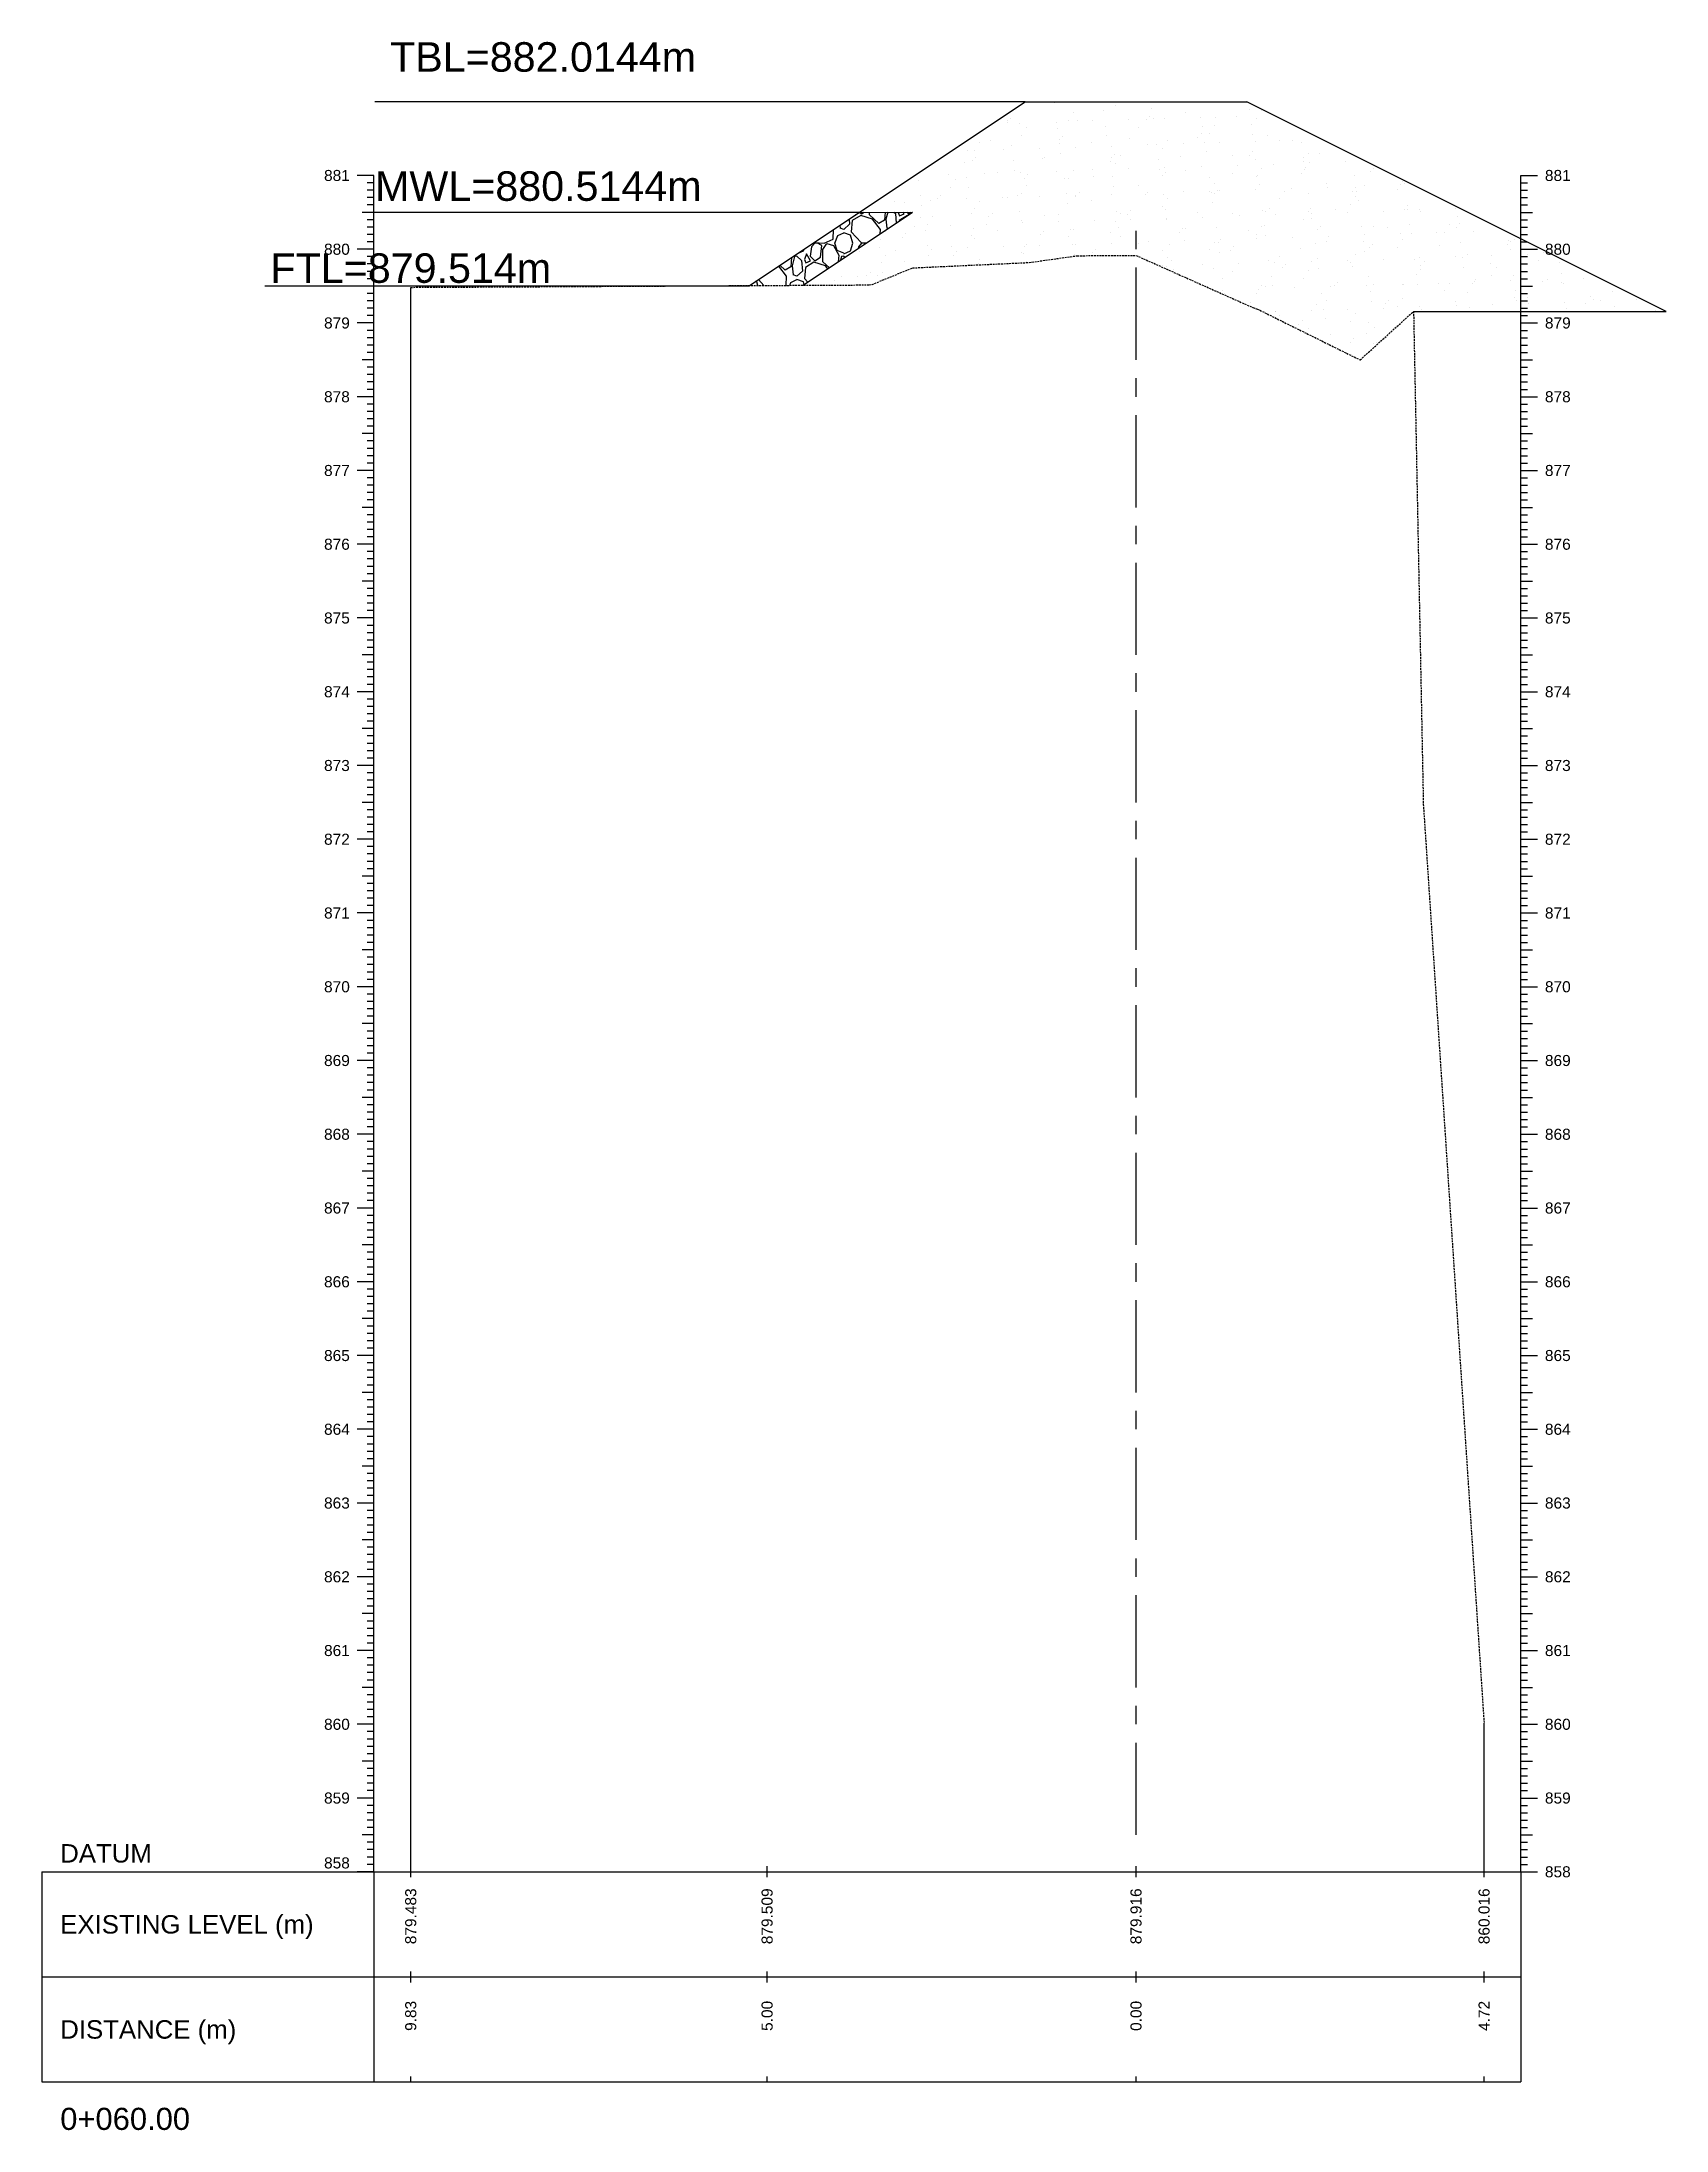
# Model space of a CAD drawing. Header units: millimetres. Extents: x 2640 to 12113, y 6003 to 13668.
# Drawn here: x 2911.6 to 3131.8, y 12758.7 to 13041.8 of the extents above; entities that cross this region are included whole.
import ezdxf
from ezdxf.enums import TextEntityAlignment as Align

# ---------------------------------------------------------------- set-up
doc = ezdxf.new("R2010")
doc.units = ezdxf.units.MM
doc.linetypes.add('CENTER', pattern=[2, 1.25, -0.25, 0.25, -0.25])
doc.linetypes.add('HIDDEN', pattern=[0.375, 0.25, -0.125])
for name, color, linetype in [('CL', 6, 'CENTER'), ('CS_Drawing', 7, 'Continuous'), ('GL', 3, 'HIDDEN')]:
    doc.layers.add(name, color=color, linetype=linetype)
doc.styles.get("Standard").update_dxf_attribs({"font": 'arial.ttf'})

msp = doc.modelspace()

# ---------------------------------------------------------------- texts
at = {"color": 1, "insert": (3000.269, 13041.775), "char_height": 4, "attachment_point": 3}
msp.add_mtext_dynamic_manual_height_columns('TBL=882.0144m', width=39.40702, gutter_width=20, heights=[0], dxfattribs=at)
at = {"color": 4, "insert": (3001.021, 13024.267), "char_height": 4, "attachment_point": 3}
msp.add_mtext_dynamic_manual_height_columns('MWL=880.5144m', width=39.40702, gutter_width=20, heights=[0], dxfattribs=at)
at = {"color": 6, "insert": (2980.631, 13013.147), "char_height": 4, "attachment_point": 3}
msp.add_mtext_dynamic_manual_height_columns('FTL=879.514m', width=39.40702, gutter_width=20, heights=[0], dxfattribs=at)
at = {"layer": 'CS_Drawing'}
for s, p in [('881', (2953.347, 13023.706)), ('880', (2953.347, 13013.706)), ('879', (2953.347, 13003.706)), ('878', (2953.347, 12993.706)), ('877', (2953.347, 12983.706)), ('876', (2953.347, 12973.706)), ('875', (2953.347, 12963.706)), ('874', (2953.347, 12953.706)), ('873', (2953.347, 12943.706)), ('872', (2953.347, 12933.706)), ('871', (2953.347, 12923.706)), ('870', (2953.347, 12913.706)), ('869', (2953.347, 12903.706)), ('868', (2953.347, 12893.706)), ('867', (2953.347, 12883.706)), ('866', (2953.347, 12873.706)), ('865', (2953.347, 12863.706)), ('864', (2953.347, 12853.706)), ('863', (2953.347, 12843.706)), ('862', (2953.347, 12833.706)), ('861', (2953.347, 12823.706)), ('860', (2953.347, 12813.706)), ('859', (2953.347, 12803.706))]:
    msp.add_text(s, height=1.5, dxfattribs=at).set_placement(p, align=Align.MIDDLE_RIGHT)
for s, height, p in [('881', 1.5, (3115.319, 13023.706)), ('880', 1.5, (3115.319, 13013.706)), ('879', 1.5, (3115.319, 13003.706)), ('878', 1.5, (3115.319, 12993.706)), ('877', 1.5, (3115.319, 12983.706)), ('876', 1.5, (3115.319, 12973.706)), ('875', 1.5, (3115.319, 12963.706)), ('874', 1.5, (3115.319, 12953.706)), ('873', 1.5, (3115.319, 12943.706)), ('872', 1.5, (3115.319, 12933.706)), ('871', 1.5, (3115.319, 12923.706)), ('870', 1.5, (3115.319, 12913.706)), ('869', 1.5, (3115.319, 12903.706)), ('868', 1.5, (3115.319, 12893.706)), ('867', 1.5, (3115.319, 12883.706)), ('866', 1.5, (3115.319, 12873.706)), ('865', 1.5, (3115.319, 12863.706)), ('864', 1.5, (3115.319, 12853.706)), ('863', 1.5, (3115.319, 12843.706)), ('862', 1.5, (3115.319, 12833.706)), ('861', 1.5, (3115.319, 12823.706)), ('860', 1.5, (3115.319, 12813.706)), ('859', 1.5, (3115.319, 12803.706)), ('DATUM', 2.5, (2914.097, 12796.206)), ('858', 1.5, (3115.319, 12793.706)), ('858', 1.5, (3115.319, 12793.706)), ('EXISTING LEVEL (m)', 2.5, (2914.097, 12786.581)), ('DISTANCE (m)', 2.5, (2914.097, 12772.331)), ('0+060.00', 3, (2914.097, 12760.206))]:
    msp.add_text(s, height=height, dxfattribs=at).set_placement(p, align=Align.MIDDLE_LEFT)
msp.add_text('858', height=1.5, dxfattribs=at).set_placement((2953.347, 12794.156), align=Align.RIGHT)
for s, p in [('879.483', (2961.597, 12791.456)), ('879.509', (3009.897, 12791.456)), ('879.916', (3059.897, 12791.456)), ('860.016', (3107.069, 12791.456)), ('9.83', (2961.597, 12776.206)), ('5.00', (3009.897, 12776.206)), ('0.00', (3059.897, 12776.206)), ('4.72', (3107.069, 12776.206))]:
    msp.add_text(s, height=1.5, rotation=90, dxfattribs=at).set_placement(p, align=Align.MIDDLE_RIGHT)

# ---------------------------------------------------------------- linework, layer by layer
at = {"color": 1}
msp.add_line((3044.897, 13033.706), (2956.731, 13033.706), dxfattribs=at)
for p, q in [((3007.508, 13008.78), (3044.897, 13033.706)), ((3044.897, 13033.706), (3074.897, 13033.706)), ((3044.897, 13033.706), (3044.897, 13033.706)), ((3131.757, 13005.276), (3074.897, 13033.706)), ((3014.777, 13008.819), (3029.628, 13018.719)), ((3022.397, 13018.706), (3029.628, 13018.719))]:
    msp.add_line(p, q)
at = {"linetype": 'Continuous'}
for p, q in [((3044.968, 13033.625), (3044.968, 13033.625)), ((3048.795, 13033.564), (3048.795, 13033.564)), ((3051.425, 13032.255), (3051.425, 13032.255)), ((3055.517, 13032.456), (3055.517, 13032.456)), ((3057.103, 13033.236), (3057.103, 13033.236)), ((3061.713, 13031.762), (3061.713, 13031.762)), ((3062.057, 13032.733), (3062.057, 13032.733)), ((3066.617, 13032.304), (3066.617, 13032.304)), ((3068.632, 13031.583), (3068.632, 13031.583)), ((3070.738, 13031.543), (3070.738, 13031.543)), ((3073.526, 13031.743), (3073.526, 13031.743)), ((3075.221, 13032.644), (3075.221, 13032.644)), ((3076.881, 13032.551), (3076.881, 13032.551)), ((3078.42, 13031.903), (3078.42, 13031.903)), ((3042.514, 13030.947), (3042.514, 13030.947)), ((3042.527, 13031.222), (3042.527, 13031.222)), ((3042.943, 13031.415), (3042.943, 13031.415)), ((3044.161, 13030.783), (3044.161, 13030.783)), ((3044.382, 13029.133), (3044.382, 13029.133)), ((3045.064, 13030.204), (3045.064, 13030.204)), ((3049.055, 13030.943), (3049.055, 13030.943)), ((3049.249, 13030.114), (3049.249, 13030.114)), ((3049.943, 13028.986), (3049.943, 13028.986)), ((3050.742, 13031.184), (3050.742, 13031.184)), ((3051.968, 13031.196), (3051.968, 13031.196)), ((3053.949, 13031.103), (3053.949, 13031.103)), ((3055.789, 13030.391), (3055.789, 13030.391)), ((3055.963, 13029.069), (3055.963, 13029.069)), ((3058.843, 13031.263), (3058.843, 13031.263)), ((3058.968, 13028.766), (3058.968, 13028.766)), ((3060.256, 13030.253), (3060.256, 13030.253)), ((3061.284, 13031.294), (3061.284, 13031.294)), ((3062.231, 13031.411), (3062.231, 13031.411)), ((3063.738, 13031.423), (3063.738, 13031.423)), ((3068.284, 13028.865), (3068.284, 13028.865)), ((3068.713, 13029.333), (3068.713, 13029.333)), ((3068.953, 13030.302), (3068.953, 13030.302)), ((3069.838, 13029.428), (3069.838, 13029.428)), ((3070.52, 13030.5), (3070.52, 13030.5)), ((3075.493, 13030.579), (3075.493, 13030.579)), ((3075.667, 13029.257), (3075.667, 13029.257)), ((3076.199, 13031.48), (3076.199, 13031.48)), ((3077.738, 13029.113), (3077.738, 13029.113)), ((3037.001, 13027.038), (3037.001, 13027.038)), ((3038.022, 13027.082), (3038.022, 13027.082)), ((3038.173, 13026.209), (3038.173, 13026.209)), ((3038.704, 13028.153), (3038.704, 13028.153)), ((3040.198, 13028.419), (3040.198, 13028.419)), ((3041.896, 13027.198), (3041.896, 13027.198)), ((3042.981, 13027.772), (3042.981, 13027.772)), ((3046.79, 13027.358), (3046.79, 13027.358)), ((3047.197, 13025.99), (3047.197, 13025.99)), ((3047.535, 13026.15), (3047.535, 13026.15)), ((3049.514, 13028.518), (3049.514, 13028.518)), ((3049.521, 13028.049), (3049.521, 13028.049)), ((3049.695, 13026.727), (3049.695, 13026.727)), ((3051.684, 13027.518), (3051.684, 13027.518)), ((3053.896, 13028.201), (3053.896, 13028.201)), ((3056.514, 13026.088), (3056.514, 13026.088)), ((3056.578, 13027.678), (3056.578, 13027.678)), ((3056.943, 13026.556), (3056.943, 13026.556)), ((3057.8, 13026.397), (3057.8, 13026.397)), ((3061.472, 13027.838), (3061.472, 13027.838)), ((3062.685, 13027.961), (3062.685, 13027.961)), ((3062.957, 13025.896), (3062.957, 13025.896)), ((3063.478, 13027.377), (3063.478, 13027.377)), ((3064.16, 13028.448), (3064.16, 13028.448)), ((3065.968, 13026.337), (3065.968, 13026.337)), ((3066.366, 13027.998), (3066.366, 13027.998)), ((3069.225, 13028.237), (3069.225, 13028.237)), ((3069.399, 13026.915), (3069.399, 13026.915)), ((3071.26, 13028.158), (3071.26, 13028.158)), ((3072.991, 13026.446), (3072.991, 13026.446)), ((3075.284, 13026.435), (3075.284, 13026.435)), ((3075.713, 13026.903), (3075.713, 13026.903)), ((3076.155, 13028.318), (3076.155, 13028.318)), ((3079.352, 13028.497), (3079.352, 13028.497)), ((3081.049, 13028.478), (3081.049, 13028.478)), ((3082.39, 13028.149), (3082.39, 13028.149)), ((3082.662, 13026.084), (3082.662, 13026.084)), ((3083.256, 13026.692), (3083.256, 13026.692)), ((3084.738, 13026.684), (3084.738, 13026.684)), ((3030.444, 13023.088), (3030.444, 13023.088)), ((3034.458, 13023.815), (3034.458, 13023.815)), ((3035.427, 13023.213), (3035.427, 13023.213)), ((3036.713, 13025.43), (3036.713, 13025.43)), ((3036.984, 13023.365), (3036.984, 13023.365)), ((3037.744, 13025.741), (3037.744, 13025.741)), ((3039.352, 13023.975), (3039.352, 13023.975)), ((3041.175, 13024.099), (3041.175, 13024.099)), ((3043.253, 13025.707), (3043.253, 13025.707)), ((3043.427, 13024.385), (3043.427, 13024.385)), ((3044.246, 13024.135), (3044.246, 13024.135)), ((3044.744, 13023.312), (3044.744, 13023.312)), ((3045.173, 13023.78), (3045.173, 13023.78)), ((3049.14, 13024.295), (3049.14, 13024.295)), ((3050.149, 13023.277), (3050.149, 13023.277)), ((3050.757, 13023.274), (3050.757, 13023.274)), ((3051.439, 13024.345), (3051.439, 13024.345)), ((3054.034, 13024.455), (3054.034, 13024.455)), ((3054.197, 13023.56), (3054.197, 13023.56)), ((3056.417, 13025.619), (3056.417, 13025.619)), ((3056.689, 13023.554), (3056.689, 13023.554)), ((3057.117, 13025.326), (3057.117, 13025.326)), ((3058.928, 13024.615), (3058.928, 13024.615)), ((3063.131, 13024.573), (3063.131, 13024.573)), ((3063.514, 13023.659), (3063.514, 13023.659)), ((3063.822, 13024.775), (3063.822, 13024.775)), ((3063.943, 13024.127), (3063.943, 13024.127)), ((3066.631, 13024.394), (3066.631, 13024.394)), ((3068.717, 13024.935), (3068.717, 13024.935)), ((3069.853, 13023.465), (3069.853, 13023.465)), ((3072.967, 13023.907), (3072.967, 13023.907)), ((3073.611, 13025.095), (3073.611, 13025.095)), ((3076.122, 13025.807), (3076.122, 13025.807)), ((3076.213, 13023.57), (3076.213, 13023.57)), ((3076.393, 13023.742), (3076.393, 13023.742)), ((3076.895, 13024.641), (3076.895, 13024.641)), ((3078.505, 13025.255), (3078.505, 13025.255)), ((3082.284, 13024.006), (3082.284, 13024.006)), ((3082.573, 13025.621), (3082.573, 13025.621)), ((3082.713, 13024.474), (3082.713, 13024.474)), ((3082.836, 13024.762), (3082.836, 13024.762)), ((3083.399, 13025.415), (3083.399, 13025.415)), ((3088.293, 13025.575), (3088.293, 13025.575)), ((3089.558, 13023.654), (3089.558, 13023.654)), ((3091.737, 13024.254), (3091.737, 13024.254)), ((3092.087, 13024.69), (3092.087, 13024.69)), ((3027.182, 13020.22), (3027.182, 13020.22)), ((3030.716, 13021.023), (3030.716, 13021.023)), ((3032.076, 13020.38), (3032.076, 13020.38)), ((3032.973, 13020.535), (3032.973, 13020.535)), ((3033.402, 13021.003), (3033.402, 13021.003)), ((3034.815, 13022.047), (3034.815, 13022.047)), ((3036.97, 13020.54), (3036.97, 13020.54)), ((3037.159, 13022.043), (3037.159, 13022.043)), ((3038.718, 13020.243), (3038.718, 13020.243)), ((3041.864, 13020.7), (3041.864, 13020.7)), ((3042.427, 13020.783), (3042.427, 13020.783)), ((3043.881, 13020.935), (3043.881, 13020.935)), ((3044.396, 13021.223), (3044.396, 13021.223)), ((3045.079, 13022.294), (3045.079, 13022.294)), ((3046.759, 13020.86), (3046.759, 13020.86)), ((3050.421, 13021.212), (3050.421, 13021.212)), ((3051.653, 13021.02), (3051.653, 13021.02)), ((3051.743, 13020.882), (3051.743, 13020.882)), ((3052.172, 13021.35), (3052.172, 13021.35)), ((3053.91, 13020.292), (3053.91, 13020.292)), ((3056.547, 13021.18), (3056.547, 13021.18)), ((3056.863, 13022.232), (3056.863, 13022.232)), ((3060.271, 13022.343), (3060.271, 13022.343)), ((3061.197, 13021.131), (3061.197, 13021.131)), ((3061.441, 13021.34), (3061.441, 13021.34)), ((3063.585, 13021.123), (3063.585, 13021.123)), ((3064.174, 13020.538), (3064.174, 13020.538)), ((3066.335, 13021.5), (3066.335, 13021.5)), ((3069.852, 13021.519), (3069.852, 13021.519)), ((3070.125, 13021.4), (3070.125, 13021.4)), ((3070.513, 13021.229), (3070.513, 13021.229)), ((3070.535, 13022.59), (3070.535, 13022.59)), ((3070.942, 13021.697), (3070.942, 13021.697)), ((3071.229, 13021.66), (3071.229, 13021.66)), ((3076.123, 13021.82), (3076.123, 13021.82)), ((3076.568, 13022.42), (3076.568, 13022.42)), ((3079.366, 13020.587), (3079.366, 13020.587)), ((3079.967, 13021.478), (3079.967, 13021.478)), ((3081.017, 13021.98), (3081.017, 13021.98)), ((3083.29, 13021.312), (3083.29, 13021.312)), ((3085.727, 13022.638), (3085.727, 13022.638)), ((3085.912, 13022.14), (3085.912, 13022.14)), ((3089.283, 13021.576), (3089.283, 13021.576)), ((3089.63, 13020.834), (3089.63, 13020.834)), ((3089.712, 13022.044), (3089.712, 13022.044)), ((3089.83, 13021.589), (3089.83, 13021.589)), ((3090.004, 13020.267), (3090.004, 13020.267)), ((3090.806, 13022.3), (3090.806, 13022.3)), ((3095.309, 13021.814), (3095.309, 13021.814)), ((3095.7, 13022.46), (3095.7, 13022.46)), ((3095.991, 13022.885), (3095.991, 13022.885)), ((3096.272, 13022.609), (3096.272, 13022.609)), ((3021, 13017.775), (3021.06, 13017.086)), ((3021.441, 13017.594), (3021.314, 13016.07)), ((3022.584, 13018.293), (3021.441, 13017.594)), ((3021.947, 13018.407), (3022.14, 13018.483)), ((3022.14, 13018.483), (3022.118, 13018.52)), ((3022.488, 13018.707), (3022.711, 13018.483)), ((3024.172, 13017.785), (3022.584, 13018.293)), ((3022.711, 13018.483), (3023.047, 13018.708)), ((3023.791, 13018.356), (3023.791, 13018.709)), ((3025.061, 13017.213), (3023.791, 13018.356)), ((3025.251, 13016.388), (3024.172, 13017.785)), ((3025.823, 13017.658), (3025.061, 13017.213)), ((3025.907, 13018.713), (3025.823, 13017.658)), ((3026.245, 13018.713), (3026.013, 13017.785)), ((3026.013, 13017.785), (3026.14, 13016.578)), ((3027.097, 13018.715), (3027.283, 13018.547)), ((3027.283, 13018.547), (3027.398, 13017.233)), ((3027.678, 13018.716), (3027.664, 13018.674)), ((3027.664, 13018.674), (3027.855, 13018.229)), ((3027.791, 13017.594), (3027.783, 13017.489)), ((3028.934, 13018.293), (3027.791, 13017.594)), ((3027.855, 13018.229), (3028.49, 13018.483)), ((3028.49, 13018.483), (3028.35, 13018.717)), ((3028.454, 13019.996), (3028.454, 13019.996)), ((3028.827, 13018.718), (3029.061, 13018.483)), ((3028.971, 13018.281), (3028.934, 13018.293)), ((3029.061, 13018.483), (3029.414, 13018.719)), ((3030.657, 13018.007), (3030.657, 13018.007)), ((3030.89, 13019.701), (3030.89, 13019.701)), ((3032.358, 13018.191), (3032.358, 13018.191)), ((3037.613, 13018.593), (3037.613, 13018.593)), ((3038.036, 13019.172), (3038.036, 13019.172)), ((3039.973, 13018.106), (3039.973, 13018.106)), ((3040.402, 13018.574), (3040.402, 13018.574)), ((3044.153, 13018.87), (3044.153, 13018.87)), ((3044.327, 13017.548), (3044.327, 13017.548)), ((3047.55, 13018.24), (3047.55, 13018.24)), ((3049.387, 13017.435), (3049.387, 13017.435)), ((3049.427, 13018.354), (3049.427, 13018.354)), ((3050.595, 13019.89), (3050.595, 13019.89)), ((3054.281, 13017.595), (3054.281, 13017.595)), ((3057.132, 13017.416), (3057.132, 13017.416)), ((3057.317, 13018.782), (3057.317, 13018.782)), ((3057.814, 13018.487), (3057.814, 13018.487)), ((3058.743, 13018.453), (3058.743, 13018.453)), ((3059.172, 13018.921), (3059.172, 13018.921)), ((3059.175, 13017.755), (3059.175, 13017.755)), ((3063.492, 13019.467), (3063.492, 13019.467)), ((3063.857, 13019.058), (3063.857, 13019.058)), ((3064.031, 13017.736), (3064.031, 13017.736)), ((3064.07, 13017.915), (3064.07, 13017.915)), ((3068.197, 13018.701), (3068.197, 13018.701)), ((3068.964, 13018.075), (3068.964, 13018.075)), ((3070.299, 13020.078), (3070.299, 13020.078)), ((3073.006, 13018.536), (3073.006, 13018.536)), ((3073.858, 13018.235), (3073.858, 13018.235)), ((3077.022, 13018.97), (3077.022, 13018.97)), ((3077.513, 13018.8), (3077.513, 13018.8)), ((3077.942, 13019.268), (3077.942, 13019.268)), ((3078.752, 13018.395), (3078.752, 13018.395)), ((3082.588, 13017.711), (3082.588, 13017.711)), ((3083.27, 13018.782), (3083.27, 13018.782)), ((3083.562, 13019.247), (3083.562, 13019.247)), ((3083.646, 13018.555), (3083.646, 13018.555)), ((3083.736, 13017.925), (3083.736, 13017.925)), ((3086.967, 13019.048), (3086.967, 13019.048)), ((3088.54, 13018.715), (3088.54, 13018.715)), ((3088.948, 13019.763), (3088.948, 13019.763)), ((3093.434, 13018.875), (3093.434, 13018.875)), ((3096.283, 13019.147), (3096.283, 13019.147)), ((3096.712, 13019.615), (3096.712, 13019.615)), ((3096.726, 13019.159), (3096.726, 13019.159)), ((3098.329, 13019.035), (3098.329, 13019.035)), ((3098.462, 13018.831), (3098.462, 13018.831)), ((3103.223, 13019.195), (3103.223, 13019.195)), ((3103.266, 13019.435), (3103.266, 13019.435)), ((3103.44, 13018.113), (3103.44, 13018.113)), ((3016.361, 13014.546), (3015.917, 13014.038)), ((3016.281, 13014.629), (3016.298, 13014.61)), ((3016.298, 13014.61), (3017.631, 13014.546)), ((3016.742, 13014.546), (3016.361, 13014.546)), ((3017.314, 13014.229), (3016.742, 13014.546)), ((3017.631, 13014.546), (3018.838, 13015.054)), ((3018.838, 13015.054), (3018.901, 13016.375)), ((3019.092, 13014.546), (3019.473, 13015.562)), ((3019.409, 13013.53), (3019.092, 13014.546)), ((3019.473, 13015.562), (3020.298, 13015.943)), ((3019.752, 13016.943), (3019.79, 13016.578)), ((3020.298, 13016.388), (3019.79, 13016.578)), ((3021.06, 13017.086), (3020.298, 13016.388)), ((3021.187, 13015.626), (3020.298, 13015.943)), ((3021.505, 13014.546), (3021.187, 13015.626)), ((3021.187, 13013.467), (3021.505, 13014.546)), ((3021.314, 13016.07), (3022.648, 13014.61)), ((3022.711, 13014.546), (3022.267, 13014.038)), ((3022.648, 13014.61), (3023.409, 13014.574)), ((3023.092, 13014.546), (3022.711, 13014.546)), ((3023.243, 13014.463), (3023.092, 13014.546)), ((3025.222, 13015.783), (3025.251, 13016.388)), ((3025.315, 13015.069), (3025.315, 13015.069)), ((3025.998, 13016.14), (3025.998, 13016.14)), ((3026.317, 13016.512), (3026.14, 13016.578)), ((3028.203, 13015.329), (3028.203, 13015.329)), ((3028.632, 13015.797), (3028.632, 13015.797)), ((3029.811, 13016.794), (3029.811, 13016.794)), ((3031.345, 13016.251), (3031.345, 13016.251)), ((3031.676, 13017.12), (3031.676, 13017.12)), ((3034.705, 13016.954), (3034.705, 13016.954)), ((3037.657, 13015.577), (3037.657, 13015.577)), ((3037.885, 13016.528), (3037.885, 13016.528)), ((3038.059, 13015.206), (3038.059, 13015.206)), ((3039.599, 13017.114), (3039.599, 13017.114)), ((3041.189, 13016.189), (3041.189, 13016.189)), ((3044.493, 13017.274), (3044.493, 13017.274)), ((3046.973, 13015.676), (3046.973, 13015.676)), ((3047.402, 13016.144), (3047.402, 13016.144)), ((3050.771, 13015.364), (3050.771, 13015.364)), ((3051.049, 13016.44), (3051.049, 13016.44)), ((3051.454, 13016.436), (3051.454, 13016.436)), ((3056.427, 13015.924), (3056.427, 13015.924)), ((3056.632, 13014.532), (3056.632, 13014.532)), ((3057.589, 13016.717), (3057.589, 13016.717)), ((3057.763, 13015.394), (3057.763, 13015.394)), ((3061.526, 13014.692), (3061.526, 13014.692)), ((3065.743, 13016.023), (3065.743, 13016.023)), ((3066.172, 13016.491), (3066.172, 13016.491)), ((3066.42, 13014.852), (3066.42, 13014.852)), ((3066.645, 13016.484), (3066.645, 13016.484)), ((3070.549, 13014.68), (3070.549, 13014.68)), ((3070.754, 13016.628), (3070.754, 13016.628)), ((3071.025, 13014.563), (3071.025, 13014.563)), ((3071.314, 13015.012), (3071.314, 13015.012)), ((3075.197, 13016.272), (3075.197, 13016.272)), ((3076.208, 13015.172), (3076.208, 13015.172)), ((3076.227, 13015.66), (3076.227, 13015.66)), ((3076.91, 13016.731), (3076.91, 13016.731)), ((3077.294, 13016.905), (3077.294, 13016.905)), ((3077.468, 13015.583), (3077.468, 13015.583)), ((3081.102, 13015.332), (3081.102, 13015.332)), ((3084.513, 13016.37), (3084.513, 13016.37)), ((3084.942, 13016.838), (3084.942, 13016.838)), ((3085.741, 13014.729), (3085.741, 13014.729)), ((3085.996, 13015.492), (3085.996, 13015.492)), ((3090.458, 13016.817), (3090.458, 13016.817)), ((3090.73, 13014.752), (3090.73, 13014.752)), ((3090.891, 13015.652), (3090.891, 13015.652)), ((3092.101, 13016.78), (3092.101, 13016.78)), ((3093.967, 13016.619), (3093.967, 13016.619)), ((3095.785, 13015.812), (3095.785, 13015.812)), ((3096.005, 13014.975), (3096.005, 13014.975)), ((3096.998, 13017.094), (3096.998, 13017.094)), ((3097.172, 13015.771), (3097.172, 13015.771)), ((3100.679, 13015.972), (3100.679, 13015.972)), ((3101.683, 13015.956), (3101.683, 13015.956)), ((3102.366, 13017.027), (3102.366, 13017.027)), ((3103.283, 13016.717), (3103.283, 13016.717)), ((3103.712, 13017.185), (3103.712, 13017.185)), ((3103.894, 13014.663), (3103.894, 13014.663)), ((3105.573, 13016.132), (3105.573, 13016.132)), ((3110.434, 13014.94), (3110.434, 13014.94)), ((3110.712, 13014.756), (3110.712, 13014.756)), ((3111.197, 13015.024), (3111.197, 13015.024)), ((3013.225, 13012.592), (3013.123, 13011.308)), ((3013.631, 13012.705), (3013.313, 13011.435)), ((3013.948, 13012.768), (3013.631, 13012.705)), ((3013.948, 13012.768), (3014.583, 13012.197)), ((3013.999, 13013.108), (3014.837, 13013.467)), ((3014.583, 13012.197), (3014.71, 13010.736)), ((3014.837, 13013.467), (3014.91, 13013.715)), ((3015.218, 13013.086), (3014.964, 13012.324)), ((3014.964, 13012.324), (3015.155, 13011.879)), ((3016.234, 13011.943), (3015.091, 13011.244)), ((3015.155, 13011.879), (3015.79, 13012.133)), ((3015.79, 13012.133), (3015.218, 13013.086)), ((3015.917, 13014.038), (3015.726, 13012.768)), ((3015.726, 13012.768), (3016.361, 13012.133)), ((3017.822, 13011.435), (3016.234, 13011.943)), ((3016.361, 13012.133), (3017.123, 13012.641)), ((3017.123, 13012.641), (3017.314, 13014.229)), ((3017.441, 13013.657), (3018.012, 13014.483)), ((3017.441, 13012.006), (3017.441, 13013.657)), ((3018.342, 13011.195), (3017.441, 13012.006)), ((3018.012, 13014.483), (3018.901, 13014.229)), ((3018.901, 13014.229), (3019.6, 13012.895)), ((3020.298, 13013.149), (3019.409, 13013.53)), ((3019.6, 13012.895), (3019.527, 13011.986)), ((3019.981, 13012.705), (3019.856, 13012.205)), ((3020.298, 13012.768), (3019.981, 13012.705)), ((3020.298, 13013.086), (3021.187, 13013.467)), ((3020.298, 13012.768), (3020.47, 13012.614)), ((3022.267, 13014.038), (3022.229, 13013.787)), ((3022.373, 13013.412), (3022.373, 13013.412)), ((3025.076, 13013.909), (3025.076, 13013.909)), ((3025.348, 13011.844), (3025.348, 13011.844)), ((3025.886, 13012.801), (3025.886, 13012.801)), ((3027.267, 13013.572), (3027.267, 13013.572)), ((3028.468, 13012.086), (3028.468, 13012.086)), ((3031.616, 13014.186), (3031.616, 13014.186)), ((3031.791, 13012.864), (3031.791, 13012.864)), ((3032.161, 13013.732), (3032.161, 13013.732)), ((3034.829, 13014.137), (3034.829, 13014.137)), ((3035.203, 13012.899), (3035.203, 13012.899)), ((3035.632, 13013.368), (3035.632, 13013.368)), ((3037.055, 13013.892), (3037.055, 13013.892)), ((3038.513, 13011.756), (3038.513, 13011.756)), ((3038.733, 13012.333), (3038.733, 13012.333)), ((3041.949, 13014.052), (3041.949, 13014.052)), ((3044.411, 13013.313), (3044.411, 13013.313)), ((3044.656, 13013.148), (3044.656, 13013.148)), ((3044.781, 13014.098), (3044.781, 13014.098)), ((3045.053, 13012.033), (3045.053, 13012.033)), ((3045.093, 13014.384), (3045.093, 13014.384)), ((3046.843, 13014.212), (3046.843, 13014.212)), ((3051.321, 13014.375), (3051.321, 13014.375)), ((3051.495, 13013.053), (3051.495, 13013.053)), ((3051.737, 13014.372), (3051.737, 13014.372)), ((3053.973, 13013.247), (3053.973, 13013.247)), ((3054.402, 13013.715), (3054.402, 13013.715)), ((3060.285, 13014.433), (3060.285, 13014.433)), ((3063.426, 13013.495), (3063.426, 13013.495)), ((3064.189, 13012.628), (3064.189, 13012.628)), ((3064.485, 13014.286), (3064.485, 13014.286)), ((3064.757, 13012.221), (3064.757, 13012.221)), ((3069.867, 13013.609), (3069.867, 13013.609)), ((3071.2, 13013.241), (3071.2, 13013.241)), ((3072.743, 13013.594), (3072.743, 13013.594)), ((3073.172, 13014.062), (3073.172, 13014.062)), ((3073.827, 13011.737), (3073.827, 13011.737)), ((3077.922, 13012.133), (3077.922, 13012.133)), ((3078.721, 13011.897), (3078.721, 13011.897)), ((3079.381, 13012.677), (3079.381, 13012.677)), ((3082.196, 13013.842), (3082.196, 13013.842)), ((3083.615, 13012.057), (3083.615, 13012.057)), ((3084.19, 13014.475), (3084.19, 13014.475)), ((3084.462, 13012.41), (3084.462, 13012.41)), ((3088.509, 13012.217), (3088.509, 13012.217)), ((3088.962, 13011.853), (3088.962, 13011.853)), ((3089.645, 13012.924), (3089.645, 13012.924)), ((3090.904, 13013.43), (3090.904, 13013.43)), ((3091.513, 13013.941), (3091.513, 13013.941)), ((3091.942, 13014.409), (3091.942, 13014.409)), ((3093.403, 13012.377), (3093.403, 13012.377)), ((3095.323, 13013.904), (3095.323, 13013.904)), ((3097.626, 13012.321), (3097.626, 13012.321)), ((3098.297, 13012.537), (3098.297, 13012.537)), ((3098.941, 13011.979), (3098.941, 13011.979)), ((3100.966, 13014.189), (3100.966, 13014.189)), ((3103.191, 13012.697), (3103.191, 13012.697)), ((3104.166, 13012.598), (3104.166, 13012.598)), ((3104.837, 13012.973), (3104.837, 13012.973)), ((3107.966, 13011.76), (3107.966, 13011.76)), ((3108.086, 13012.857), (3108.086, 13012.857)), ((3110.283, 13014.288), (3110.283, 13014.288)), ((3110.609, 13013.618), (3110.609, 13013.618)), ((3112.98, 13013.017), (3112.98, 13013.017)), ((3114.419, 13012.148), (3114.419, 13012.148)), ((3115.101, 13013.22), (3115.101, 13013.22)), ((3117.283, 13011.858), (3117.283, 13011.858)), ((3008.487, 13009.276), (3008.334, 13009.331)), ((3008.631, 13008.786), (3008.487, 13009.276)), ((3008.729, 13009.594), (3009.463, 13008.791)), ((3012.551, 13010.038), (3011.478, 13011.427)), ((3012.361, 13010.863), (3011.625, 13011.525)), ((3013.123, 13011.308), (3012.361, 13010.863)), ((3012.493, 13008.807), (3012.551, 13010.038)), ((3012.972, 13008.809), (3013.123, 13009.212)), ((3013.123, 13009.212), (3013.948, 13009.593)), ((3013.313, 13011.435), (3013.44, 13010.228)), ((3013.948, 13010.038), (3013.44, 13010.228)), ((3014.71, 13010.736), (3013.948, 13010.038)), ((3014.837, 13009.276), (3013.948, 13009.593)), ((3014.94, 13008.927), (3014.837, 13009.276)), ((3015.091, 13011.244), (3014.964, 13009.72)), ((3014.964, 13009.72), (3015.405, 13009.238)), ((3018.121, 13011.048), (3017.822, 13011.435)), ((3019.08, 13009.502), (3019.08, 13009.502)), ((3019.991, 13009.977), (3019.991, 13009.977)), ((3022.108, 13010.035), (3022.108, 13010.035)), ((3023.432, 13010.123), (3023.432, 13010.123)), ((3023.861, 13010.591), (3023.861, 13010.591)), ((3024.885, 13010.137), (3024.885, 13010.137)), ((3025.522, 13010.522), (3025.522, 13010.522)), ((3063.506, 13011.557), (3063.506, 13011.557)), ((3064.038, 13011.417), (3064.038, 13011.417)), ((3064.931, 13010.899), (3064.931, 13010.899)), ((3068.933, 13011.577), (3068.933, 13011.577)), ((3070.426, 13011.065), (3070.426, 13011.065)), ((3071.654, 13009.791), (3071.654, 13009.791)), ((3073.02, 13010.626), (3073.02, 13010.626)), ((3078.194, 13010.068), (3078.194, 13010.068)), ((3079.742, 13011.164), (3079.742, 13011.164)), ((3080.171, 13011.632), (3080.171, 13011.632)), ((3082.602, 13009.801), (3082.602, 13009.801)), ((3083.284, 13010.873), (3083.284, 13010.873)), ((3084.636, 13011.088), (3084.636, 13011.088)), ((3087.171, 13009.203), (3087.171, 13009.203)), ((3089.196, 13011.413), (3089.196, 13011.413)), ((3091.358, 13009.98), (3091.358, 13009.98)), ((3092.116, 13008.87), (3092.116, 13008.87)), ((3096.032, 13008.951), (3096.032, 13008.951)), ((3096.196, 13008.983), (3096.196, 13008.983)), ((3097.898, 13010.256), (3097.898, 13010.256)), ((3098.072, 13008.934), (3098.072, 13008.934)), ((3098.476, 13010.921), (3098.476, 13010.921)), ((3098.512, 13011.511), (3098.512, 13011.511)), ((3100.926, 13009.111), (3100.926, 13009.111)), ((3102.38, 13009.117), (3102.38, 13009.117)), ((3104.34, 13011.276), (3104.34, 13011.276)), ((3105.512, 13009.082), (3105.512, 13009.082)), ((3105.82, 13009.271), (3105.82, 13009.271)), ((3105.941, 13009.55), (3105.941, 13009.55)), ((3108.058, 13010.097), (3108.058, 13010.097)), ((3108.74, 13011.168), (3108.74, 13011.168)), ((3110.714, 13009.431), (3110.714, 13009.431)), ((3111.063, 13010.168), (3111.063, 13010.168)), ((3114.966, 13009.33), (3114.966, 13009.33)), ((3115.608, 13009.591), (3115.608, 13009.591)), ((3117.572, 13009.166), (3117.572, 13009.166)), ((3117.603, 13010.445), (3117.603, 13010.445)), ((3117.777, 13009.123), (3117.777, 13009.123)), ((3120.503, 13009.751), (3120.503, 13009.751)), ((3071.561, 13008.151), (3071.561, 13008.151)), ((3071.926, 13007.726), (3071.926, 13007.726)), ((3075.401, 13006.426), (3075.401, 13006.426)), ((3076.242, 13007.75), (3076.242, 13007.75)), ((3076.455, 13008.311), (3076.455, 13008.311)), ((3076.924, 13008.821), (3076.924, 13008.821)), ((3077.426, 13008.636), (3077.426, 13008.636)), ((3078.368, 13008.746), (3078.368, 13008.746)), ((3081.349, 13008.471), (3081.349, 13008.471)), ((3084.426, 13006.206), (3084.426, 13006.206)), ((3085.09, 13007.638), (3085.09, 13007.638)), ((3085.755, 13006.819), (3085.755, 13006.819)), ((3086.244, 13008.631), (3086.244, 13008.631)), ((3086.742, 13008.735), (3086.742, 13008.735)), ((3091.138, 13008.791), (3091.138, 13008.791)), ((3091.63, 13007.915), (3091.63, 13007.915)), ((3091.804, 13006.593), (3091.804, 13006.593)), ((3093.742, 13006.305), (3093.742, 13006.305)), ((3094.171, 13006.773), (3094.171, 13006.773)), ((3096.02, 13007.065), (3096.02, 13007.065)), ((3101.698, 13008.046), (3101.698, 13008.046)), ((3103.196, 13006.554), (3103.196, 13006.554)), ((3103.276, 13006.048), (3103.276, 13006.048)), ((3104.795, 13007.826), (3104.795, 13007.826)), ((3108.17, 13006.208), (3108.17, 13006.208)), ((3111.211, 13007.114), (3111.211, 13007.114)), ((3111.335, 13008.103), (3111.335, 13008.103)), ((3111.509, 13006.781), (3111.509, 13006.781)), ((3112.512, 13006.652), (3112.512, 13006.652)), ((3112.941, 13007.12), (3112.941, 13007.12)), ((3113.065, 13006.368), (3113.065, 13006.368)), ((3117.959, 13006.528), (3117.959, 13006.528)), ((3120.793, 13006.29), (3120.793, 13006.29)), ((3121.476, 13007.361), (3121.476, 13007.361)), ((3121.966, 13006.901), (3121.966, 13006.901)), ((3122.853, 13006.688), (3122.853, 13006.688)), ((3124.499, 13008.015), (3124.499, 13008.015)), ((3127.747, 13006.848), (3127.747, 13006.848)), ((3078.806, 13005.248), (3078.806, 13005.248)), ((3078.822, 13005.296), (3078.822, 13005.296)), ((3079.395, 13004.767), (3079.395, 13004.767)), ((3081.972, 13003.529), (3081.972, 13003.529)), ((3082.401, 13003.997), (3082.401, 13003.997)), ((3083.7, 13005.408), (3083.7, 13005.408)), ((3085.362, 13005.573), (3085.362, 13005.573)), ((3085.536, 13004.251), (3085.536, 13004.251)), ((3088.594, 13005.568), (3088.594, 13005.568)), ((3088.977, 13003.943), (3088.977, 13003.943)), ((3089.659, 13005.014), (3089.659, 13005.014)), ((3091.425, 13003.777), (3091.425, 13003.777)), ((3093.488, 13005.728), (3093.488, 13005.728)), ((3095.337, 13005.994), (3095.337, 13005.994)), ((3098.382, 13005.888), (3098.382, 13005.888)), ((3098.526, 13005.484), (3098.526, 13005.484)), ((3105.066, 13005.761), (3105.066, 13005.761)), ((3115.115, 13005.31), (3115.115, 13005.31)), ((3118.231, 13005.673), (3118.231, 13005.673)), ((3124.771, 13005.95), (3124.771, 13005.95)), ((3130.307, 13005.358), (3130.307, 13005.358)), ((3083.299, 13002.963), (3083.299, 13002.963)), ((3086.212, 13002.134), (3086.212, 13002.134)), ((3088.972, 13001.099), (3088.972, 13001.099)), ((3089.401, 13001.567), (3089.401, 13001.567)), ((3091.107, 13002.294), (3091.107, 13002.294)), ((3092.13, 13000.96), (3092.13, 13000.96)), ((3092.258, 13003.142), (3092.258, 13003.142)), ((3092.53, 13001.077), (3092.53, 13001.077))]:
    msp.add_line(p, q, dxfattribs=at)
at = {"color": 4}
msp.add_line((3022.397, 13018.706), (2956.597, 13018.706), dxfattribs=at)
at = {"color": 6}
msp.add_line((3007.508, 13008.706), (2941.842, 13008.706), dxfattribs=at)
at = {"color": 85, "true_color": 0x58ba48}
msp.add_line((3097.515, 13005.276), (3131.757, 13005.276), dxfattribs=at)
at = {"layer": 'CL', "ltscale": 10}
msp.add_line((3059.897, 12798.706), (3059.897, 13018.706), dxfattribs=at)
at = {"layer": 'CS_Drawing'}
for p, q in [((2956.597, 13023.706), (2954.347, 13023.706)), ((2956.597, 13023.706), (2955.022, 13023.706)), ((2956.597, 12793.706), (2956.597, 13023.706)), ((3112.069, 13023.706), (3114.319, 13023.706)), ((3112.069, 13023.706), (3113.644, 13023.706)), ((3112.069, 12793.706), (3112.069, 13023.706)), ((2956.597, 13022.706), (2955.697, 13022.706)), ((2956.597, 13021.706), (2955.697, 13021.706)), ((2956.597, 13020.706), (2955.697, 13020.706)), ((3112.069, 13022.706), (3112.969, 13022.706)), ((3112.069, 13021.706), (3112.969, 13021.706)), ((3112.069, 13020.706), (3112.969, 13020.706)), ((2956.597, 13018.706), (2955.022, 13018.706)), ((2956.597, 13019.706), (2955.697, 13019.706)), ((2956.597, 13018.706), (2955.697, 13018.706)), ((2956.597, 13017.706), (2955.697, 13017.706)), ((3112.069, 13019.706), (3112.969, 13019.706)), ((3112.069, 13018.706), (3113.644, 13018.706)), ((3112.069, 13018.706), (3112.969, 13018.706)), ((3112.069, 13017.706), (3112.969, 13017.706)), ((2956.597, 13016.706), (2955.697, 13016.706)), ((2956.597, 13015.706), (2955.697, 13015.706)), ((2956.597, 13014.706), (2955.697, 13014.706)), ((3112.069, 13016.706), (3112.969, 13016.706)), ((3112.069, 13015.706), (3112.969, 13015.706)), ((3112.069, 13014.706), (3112.969, 13014.706)), ((2956.597, 13013.706), (2954.347, 13013.706)), ((2956.597, 13013.706), (2955.022, 13013.706)), ((2956.597, 13013.706), (2955.697, 13013.706)), ((2956.597, 13012.706), (2955.697, 13012.706)), ((2956.597, 13011.706), (2955.697, 13011.706)), ((3112.069, 13013.706), (3114.319, 13013.706)), ((3112.069, 13013.706), (3113.644, 13013.706)), ((3112.069, 13013.706), (3112.969, 13013.706)), ((3112.069, 13012.706), (3112.969, 13012.706)), ((3112.069, 13011.706), (3112.969, 13011.706)), ((2956.597, 13010.706), (2955.697, 13010.706)), ((2956.597, 13009.706), (2955.697, 13009.706)), ((3112.069, 13010.706), (3112.969, 13010.706)), ((3112.069, 13009.706), (3112.969, 13009.706)), ((2956.597, 13008.706), (2955.022, 13008.706)), ((2956.597, 13008.706), (2955.697, 13008.706)), ((2956.597, 13007.706), (2955.697, 13007.706)), ((2956.597, 13006.706), (2955.697, 13006.706)), ((2961.597, 12793.706), (2961.597, 13008.536)), ((3112.069, 13008.706), (3113.644, 13008.706)), ((3112.069, 13008.706), (3112.969, 13008.706)), ((3112.069, 13007.706), (3112.969, 13007.706)), ((3112.069, 13006.706), (3112.969, 13006.706)), ((2956.597, 13003.706), (2954.347, 13003.706)), ((2956.597, 13003.706), (2955.022, 13003.706)), ((2956.597, 13005.706), (2955.697, 13005.706)), ((2956.597, 13004.706), (2955.697, 13004.706)), ((2956.597, 13003.706), (2955.697, 13003.706)), ((3112.069, 13005.706), (3112.969, 13005.706)), ((3112.069, 13004.706), (3112.969, 13004.706)), ((3112.069, 13003.706), (3114.319, 13003.706)), ((3112.069, 13003.706), (3113.644, 13003.706)), ((3112.069, 13003.706), (3112.969, 13003.706)), ((2956.597, 13002.706), (2955.697, 13002.706)), ((2956.597, 13001.706), (2955.697, 13001.706)), ((2956.597, 13000.706), (2955.697, 13000.706)), ((3112.069, 13002.706), (3112.969, 13002.706)), ((3112.069, 13001.706), (3112.969, 13001.706)), ((3112.069, 13000.706), (3112.969, 13000.706)), ((2956.597, 12998.706), (2955.022, 12998.706)), ((2956.597, 12999.706), (2955.697, 12999.706)), ((2956.597, 12998.706), (2955.697, 12998.706)), ((2956.597, 12997.706), (2955.697, 12997.706)), ((3112.069, 12999.706), (3112.969, 12999.706)), ((3112.069, 12998.706), (3113.644, 12998.706)), ((3112.069, 12998.706), (3112.969, 12998.706)), ((3112.069, 12997.706), (3112.969, 12997.706)), ((2956.597, 12996.706), (2955.697, 12996.706)), ((2956.597, 12995.706), (2955.697, 12995.706)), ((2956.597, 12994.706), (2955.697, 12994.706)), ((3112.069, 12996.706), (3112.969, 12996.706)), ((3112.069, 12995.706), (3112.969, 12995.706)), ((3112.069, 12994.706), (3112.969, 12994.706)), ((2956.597, 12993.706), (2954.347, 12993.706)), ((2956.597, 12993.706), (2955.022, 12993.706)), ((2956.597, 12993.706), (2955.697, 12993.706)), ((2956.597, 12992.706), (2955.697, 12992.706)), ((3112.069, 12993.706), (3114.319, 12993.706)), ((3112.069, 12993.706), (3113.644, 12993.706)), ((3112.069, 12993.706), (3112.969, 12993.706)), ((3112.069, 12992.706), (3112.969, 12992.706)), ((2956.597, 12991.706), (2955.697, 12991.706)), ((2956.597, 12990.706), (2955.697, 12990.706)), ((2956.597, 12989.706), (2955.697, 12989.706)), ((3112.069, 12991.706), (3112.969, 12991.706)), ((3112.069, 12990.706), (3112.969, 12990.706)), ((3112.069, 12989.706), (3112.969, 12989.706)), ((2956.597, 12988.706), (2955.022, 12988.706)), ((2956.597, 12988.706), (2955.697, 12988.706)), ((2956.597, 12987.706), (2955.697, 12987.706)), ((2956.597, 12986.706), (2955.697, 12986.706)), ((3112.069, 12988.706), (3113.644, 12988.706)), ((3112.069, 12988.706), (3112.969, 12988.706)), ((3112.069, 12987.706), (3112.969, 12987.706)), ((3112.069, 12986.706), (3112.969, 12986.706)), ((2956.597, 12983.706), (2954.347, 12983.706)), ((2956.597, 12983.706), (2955.022, 12983.706)), ((2956.597, 12985.706), (2955.697, 12985.706)), ((2956.597, 12984.706), (2955.697, 12984.706)), ((2956.597, 12983.706), (2955.697, 12983.706)), ((3112.069, 12985.706), (3112.969, 12985.706)), ((3112.069, 12984.706), (3112.969, 12984.706)), ((3112.069, 12983.706), (3114.319, 12983.706)), ((3112.069, 12983.706), (3113.644, 12983.706)), ((3112.069, 12983.706), (3112.969, 12983.706)), ((2956.597, 12982.706), (2955.697, 12982.706)), ((2956.597, 12981.706), (2955.697, 12981.706)), ((2956.597, 12980.706), (2955.697, 12980.706)), ((3112.069, 12982.706), (3112.969, 12982.706)), ((3112.069, 12981.706), (3112.969, 12981.706)), ((3112.069, 12980.706), (3112.969, 12980.706)), ((2956.597, 12978.706), (2955.022, 12978.706)), ((2956.597, 12979.706), (2955.697, 12979.706)), ((2956.597, 12978.706), (2955.697, 12978.706)), ((2956.597, 12977.706), (2955.697, 12977.706)), ((3112.069, 12979.706), (3112.969, 12979.706)), ((3112.069, 12978.706), (3113.644, 12978.706)), ((3112.069, 12978.706), (3112.969, 12978.706)), ((3112.069, 12977.706), (3112.969, 12977.706)), ((2956.597, 12976.706), (2955.697, 12976.706)), ((2956.597, 12975.706), (2955.697, 12975.706)), ((3112.069, 12976.706), (3112.969, 12976.706)), ((3112.069, 12975.706), (3112.969, 12975.706)), ((2956.597, 12973.706), (2954.347, 12973.706)), ((2956.597, 12973.706), (2955.022, 12973.706)), ((2956.597, 12974.706), (2955.697, 12974.706)), ((2956.597, 12973.706), (2955.697, 12973.706)), ((2956.597, 12972.706), (2955.697, 12972.706)), ((3112.069, 12974.706), (3112.969, 12974.706)), ((3112.069, 12973.706), (3114.319, 12973.706)), ((3112.069, 12973.706), (3113.644, 12973.706)), ((3112.069, 12973.706), (3112.969, 12973.706)), ((3112.069, 12972.706), (3112.969, 12972.706)), ((2956.597, 12971.706), (2955.697, 12971.706)), ((2956.597, 12970.706), (2955.697, 12970.706)), ((2956.597, 12969.706), (2955.697, 12969.706)), ((3112.069, 12971.706), (3112.969, 12971.706)), ((3112.069, 12970.706), (3112.969, 12970.706)), ((3112.069, 12969.706), (3112.969, 12969.706)), ((2956.597, 12968.706), (2955.022, 12968.706)), ((2956.597, 12968.706), (2955.697, 12968.706)), ((2956.597, 12967.706), (2955.697, 12967.706)), ((2956.597, 12966.706), (2955.697, 12966.706)), ((3112.069, 12968.706), (3113.644, 12968.706)), ((3112.069, 12968.706), (3112.969, 12968.706)), ((3112.069, 12967.706), (3112.969, 12967.706)), ((3112.069, 12966.706), (3112.969, 12966.706)), ((2956.597, 12963.706), (2954.347, 12963.706)), ((2956.597, 12963.706), (2955.022, 12963.706)), ((2956.597, 12965.706), (2955.697, 12965.706)), ((2956.597, 12964.706), (2955.697, 12964.706)), ((2956.597, 12963.706), (2955.697, 12963.706)), ((3112.069, 12965.706), (3112.969, 12965.706)), ((3112.069, 12964.706), (3112.969, 12964.706)), ((3112.069, 12963.706), (3114.319, 12963.706)), ((3112.069, 12963.706), (3113.644, 12963.706)), ((3112.069, 12963.706), (3112.969, 12963.706)), ((2956.597, 12962.706), (2955.697, 12962.706)), ((2956.597, 12961.706), (2955.697, 12961.706)), ((3112.069, 12962.706), (3112.969, 12962.706)), ((3112.069, 12961.706), (3112.969, 12961.706)), ((2956.597, 12958.706), (2955.022, 12958.706)), ((2956.597, 12960.706), (2955.697, 12960.706)), ((2956.597, 12959.706), (2955.697, 12959.706)), ((2956.597, 12958.706), (2955.697, 12958.706)), ((3112.069, 12960.706), (3112.969, 12960.706)), ((3112.069, 12959.706), (3112.969, 12959.706)), ((3112.069, 12958.706), (3113.644, 12958.706)), ((3112.069, 12958.706), (3112.969, 12958.706)), ((2956.597, 12957.706), (2955.697, 12957.706)), ((2956.597, 12956.706), (2955.697, 12956.706)), ((2956.597, 12955.706), (2955.697, 12955.706)), ((3112.069, 12957.706), (3112.969, 12957.706)), ((3112.069, 12956.706), (3112.969, 12956.706)), ((3112.069, 12955.706), (3112.969, 12955.706)), ((2956.597, 12953.706), (2954.347, 12953.706)), ((2956.597, 12953.706), (2955.022, 12953.706)), ((2956.597, 12954.706), (2955.697, 12954.706)), ((2956.597, 12953.706), (2955.697, 12953.706)), ((2956.597, 12952.706), (2955.697, 12952.706)), ((3112.069, 12954.706), (3112.969, 12954.706)), ((3112.069, 12953.706), (3114.319, 12953.706)), ((3112.069, 12953.706), (3113.644, 12953.706)), ((3112.069, 12953.706), (3112.969, 12953.706)), ((3112.069, 12952.706), (3112.969, 12952.706)), ((2956.597, 12951.706), (2955.697, 12951.706)), ((2956.597, 12950.706), (2955.697, 12950.706)), ((2956.597, 12949.706), (2955.697, 12949.706)), ((3112.069, 12951.706), (3112.969, 12951.706)), ((3112.069, 12950.706), (3112.969, 12950.706)), ((3112.069, 12949.706), (3112.969, 12949.706)), ((2956.597, 12948.706), (2955.022, 12948.706)), ((2956.597, 12948.706), (2955.697, 12948.706)), ((2956.597, 12947.706), (2955.697, 12947.706)), ((2956.597, 12946.706), (2955.697, 12946.706)), ((3112.069, 12948.706), (3113.644, 12948.706)), ((3112.069, 12948.706), (3112.969, 12948.706)), ((3112.069, 12947.706), (3112.969, 12947.706)), ((3112.069, 12946.706), (3112.969, 12946.706)), ((2956.597, 12945.706), (2955.697, 12945.706)), ((2956.597, 12944.706), (2955.697, 12944.706)), ((3112.069, 12945.706), (3112.969, 12945.706)), ((3112.069, 12944.706), (3112.969, 12944.706)), ((2956.597, 12943.706), (2954.347, 12943.706)), ((2956.597, 12943.706), (2955.022, 12943.706)), ((2956.597, 12943.706), (2955.697, 12943.706)), ((2956.597, 12942.706), (2955.697, 12942.706)), ((2956.597, 12941.706), (2955.697, 12941.706)), ((3112.069, 12943.706), (3114.319, 12943.706)), ((3112.069, 12943.706), (3113.644, 12943.706)), ((3112.069, 12943.706), (3112.969, 12943.706)), ((3112.069, 12942.706), (3112.969, 12942.706)), ((3112.069, 12941.706), (3112.969, 12941.706)), ((2956.597, 12938.706), (2955.022, 12938.706)), ((2956.597, 12940.706), (2955.697, 12940.706)), ((2956.597, 12939.706), (2955.697, 12939.706)), ((2956.597, 12938.706), (2955.697, 12938.706)), ((3112.069, 12940.706), (3112.969, 12940.706)), ((3112.069, 12939.706), (3112.969, 12939.706)), ((3112.069, 12938.706), (3113.644, 12938.706)), ((3112.069, 12938.706), (3112.969, 12938.706)), ((2956.597, 12937.706), (2955.697, 12937.706)), ((2956.597, 12936.706), (2955.697, 12936.706)), ((2956.597, 12935.706), (2955.697, 12935.706)), ((3112.069, 12937.706), (3112.969, 12937.706)), ((3112.069, 12936.706), (3112.969, 12936.706)), ((3112.069, 12935.706), (3112.969, 12935.706)), ((2956.597, 12933.706), (2954.347, 12933.706)), ((2956.597, 12933.706), (2955.022, 12933.706)), ((2956.597, 12934.706), (2955.697, 12934.706)), ((2956.597, 12933.706), (2955.697, 12933.706)), ((2956.597, 12932.706), (2955.697, 12932.706)), ((3112.069, 12934.706), (3112.969, 12934.706)), ((3112.069, 12933.706), (3114.319, 12933.706)), ((3112.069, 12933.706), (3113.644, 12933.706)), ((3112.069, 12933.706), (3112.969, 12933.706)), ((3112.069, 12932.706), (3112.969, 12932.706)), ((2956.597, 12931.706), (2955.697, 12931.706)), ((2956.597, 12930.706), (2955.697, 12930.706)), ((2956.597, 12929.706), (2955.697, 12929.706)), ((3112.069, 12931.706), (3112.969, 12931.706)), ((3112.069, 12930.706), (3112.969, 12930.706)), ((3112.069, 12929.706), (3112.969, 12929.706)), ((2956.597, 12928.706), (2955.022, 12928.706)), ((2956.597, 12928.706), (2955.697, 12928.706)), ((2956.597, 12927.706), (2955.697, 12927.706)), ((3112.069, 12928.706), (3113.644, 12928.706)), ((3112.069, 12928.706), (3112.969, 12928.706)), ((3112.069, 12927.706), (3112.969, 12927.706)), ((2956.597, 12926.706), (2955.697, 12926.706)), ((2956.597, 12925.706), (2955.697, 12925.706)), ((2956.597, 12924.706), (2955.697, 12924.706)), ((3112.069, 12926.706), (3112.969, 12926.706)), ((3112.069, 12925.706), (3112.969, 12925.706)), ((3112.069, 12924.706), (3112.969, 12924.706)), ((2956.597, 12923.706), (2954.347, 12923.706)), ((2956.597, 12923.706), (2955.022, 12923.706)), ((2956.597, 12923.706), (2955.697, 12923.706)), ((2956.597, 12922.706), (2955.697, 12922.706)), ((2956.597, 12921.706), (2955.697, 12921.706)), ((3112.069, 12923.706), (3114.319, 12923.706)), ((3112.069, 12923.706), (3113.644, 12923.706)), ((3112.069, 12923.706), (3112.969, 12923.706)), ((3112.069, 12922.706), (3112.969, 12922.706)), ((3112.069, 12921.706), (3112.969, 12921.706)), ((2956.597, 12918.706), (2955.022, 12918.706)), ((2956.597, 12920.706), (2955.697, 12920.706)), ((2956.597, 12919.706), (2955.697, 12919.706)), ((2956.597, 12918.706), (2955.697, 12918.706)), ((3112.069, 12920.706), (3112.969, 12920.706)), ((3112.069, 12919.706), (3112.969, 12919.706)), ((3112.069, 12918.706), (3113.644, 12918.706)), ((3112.069, 12918.706), (3112.969, 12918.706)), ((2956.597, 12917.706), (2955.697, 12917.706)), ((2956.597, 12916.706), (2955.697, 12916.706)), ((2956.597, 12915.706), (2955.697, 12915.706)), ((3112.069, 12917.706), (3112.969, 12917.706)), ((3112.069, 12916.706), (3112.969, 12916.706)), ((3112.069, 12915.706), (3112.969, 12915.706)), ((2956.597, 12913.706), (2954.347, 12913.706)), ((2956.597, 12913.706), (2955.022, 12913.706)), ((2956.597, 12914.706), (2955.697, 12914.706)), ((2956.597, 12913.706), (2955.697, 12913.706)), ((2956.597, 12912.706), (2955.697, 12912.706)), ((3112.069, 12914.706), (3112.969, 12914.706)), ((3112.069, 12913.706), (3114.319, 12913.706)), ((3112.069, 12913.706), (3113.644, 12913.706)), ((3112.069, 12913.706), (3112.969, 12913.706)), ((3112.069, 12912.706), (3112.969, 12912.706)), ((2956.597, 12911.706), (2955.697, 12911.706)), ((2956.597, 12910.706), (2955.697, 12910.706)), ((3112.069, 12911.706), (3112.969, 12911.706)), ((3112.069, 12910.706), (3112.969, 12910.706)), ((2956.597, 12908.706), (2955.022, 12908.706)), ((2956.597, 12909.706), (2955.697, 12909.706)), ((2956.597, 12908.706), (2955.697, 12908.706)), ((2956.597, 12907.706), (2955.697, 12907.706)), ((3112.069, 12909.706), (3112.969, 12909.706)), ((3112.069, 12908.706), (3113.644, 12908.706)), ((3112.069, 12908.706), (3112.969, 12908.706)), ((3112.069, 12907.706), (3112.969, 12907.706)), ((2956.597, 12906.706), (2955.697, 12906.706)), ((2956.597, 12905.706), (2955.697, 12905.706)), ((2956.597, 12904.706), (2955.697, 12904.706)), ((3112.069, 12906.706), (3112.969, 12906.706)), ((3112.069, 12905.706), (3112.969, 12905.706)), ((3112.069, 12904.706), (3112.969, 12904.706)), ((2956.597, 12903.706), (2954.347, 12903.706)), ((2956.597, 12903.706), (2955.022, 12903.706)), ((2956.597, 12903.706), (2955.697, 12903.706)), ((2956.597, 12902.706), (2955.697, 12902.706)), ((2956.597, 12901.706), (2955.697, 12901.706)), ((3112.069, 12903.706), (3114.319, 12903.706)), ((3112.069, 12903.706), (3113.644, 12903.706)), ((3112.069, 12903.706), (3112.969, 12903.706)), ((3112.069, 12902.706), (3112.969, 12902.706)), ((3112.069, 12901.706), (3112.969, 12901.706)), ((2956.597, 12898.706), (2955.022, 12898.706)), ((2956.597, 12900.706), (2955.697, 12900.706)), ((2956.597, 12899.706), (2955.697, 12899.706)), ((2956.597, 12898.706), (2955.697, 12898.706)), ((3112.069, 12900.706), (3112.969, 12900.706)), ((3112.069, 12899.706), (3112.969, 12899.706)), ((3112.069, 12898.706), (3113.644, 12898.706)), ((3112.069, 12898.706), (3112.969, 12898.706)), ((2956.597, 12897.706), (2955.697, 12897.706)), ((2956.597, 12896.706), (2955.697, 12896.706)), ((2956.597, 12895.706), (2955.697, 12895.706)), ((3112.069, 12897.706), (3112.969, 12897.706)), ((3112.069, 12896.706), (3112.969, 12896.706)), ((3112.069, 12895.706), (3112.969, 12895.706)), ((2956.597, 12893.706), (2954.347, 12893.706)), ((2956.597, 12893.706), (2955.022, 12893.706)), ((2956.597, 12894.706), (2955.697, 12894.706)), ((2956.597, 12893.706), (2955.697, 12893.706)), ((3112.069, 12894.706), (3112.969, 12894.706)), ((3112.069, 12893.706), (3114.319, 12893.706)), ((3112.069, 12893.706), (3113.644, 12893.706)), ((3112.069, 12893.706), (3112.969, 12893.706)), ((2956.597, 12892.706), (2955.697, 12892.706)), ((2956.597, 12891.706), (2955.697, 12891.706)), ((2956.597, 12890.706), (2955.697, 12890.706)), ((3112.069, 12892.706), (3112.969, 12892.706)), ((3112.069, 12891.706), (3112.969, 12891.706)), ((3112.069, 12890.706), (3112.969, 12890.706)), ((2956.597, 12888.706), (2955.022, 12888.706)), ((2956.597, 12889.706), (2955.697, 12889.706)), ((2956.597, 12888.706), (2955.697, 12888.706)), ((2956.597, 12887.706), (2955.697, 12887.706)), ((3112.069, 12889.706), (3112.969, 12889.706)), ((3112.069, 12888.706), (3113.644, 12888.706)), ((3112.069, 12888.706), (3112.969, 12888.706)), ((3112.069, 12887.706), (3112.969, 12887.706)), ((2956.597, 12886.706), (2955.697, 12886.706)), ((2956.597, 12885.706), (2955.697, 12885.706)), ((2956.597, 12884.706), (2955.697, 12884.706)), ((3112.069, 12886.706), (3112.969, 12886.706)), ((3112.069, 12885.706), (3112.969, 12885.706)), ((3112.069, 12884.706), (3112.969, 12884.706)), ((2956.597, 12883.706), (2954.347, 12883.706)), ((2956.597, 12883.706), (2955.022, 12883.706)), ((2956.597, 12883.706), (2955.697, 12883.706)), ((2956.597, 12882.706), (2955.697, 12882.706)), ((2956.597, 12881.706), (2955.697, 12881.706)), ((3112.069, 12883.706), (3114.319, 12883.706)), ((3112.069, 12883.706), (3113.644, 12883.706)), ((3112.069, 12883.706), (3112.969, 12883.706)), ((3112.069, 12882.706), (3112.969, 12882.706)), ((3112.069, 12881.706), (3112.969, 12881.706)), ((2956.597, 12878.706), (2955.022, 12878.706)), ((2956.597, 12880.706), (2955.697, 12880.706)), ((2956.597, 12879.706), (2955.697, 12879.706)), ((2956.597, 12878.706), (2955.697, 12878.706)), ((3112.069, 12880.706), (3112.969, 12880.706)), ((3112.069, 12879.706), (3112.969, 12879.706)), ((3112.069, 12878.706), (3113.644, 12878.706)), ((3112.069, 12878.706), (3112.969, 12878.706)), ((2956.597, 12877.706), (2955.697, 12877.706)), ((2956.597, 12876.706), (2955.697, 12876.706)), ((3112.069, 12877.706), (3112.969, 12877.706)), ((3112.069, 12876.706), (3112.969, 12876.706)), ((2956.597, 12873.706), (2954.347, 12873.706)), ((2956.597, 12873.706), (2955.022, 12873.706)), ((2956.597, 12875.706), (2955.697, 12875.706)), ((2956.597, 12874.706), (2955.697, 12874.706)), ((2956.597, 12873.706), (2955.697, 12873.706)), ((3112.069, 12875.706), (3112.969, 12875.706)), ((3112.069, 12874.706), (3112.969, 12874.706)), ((3112.069, 12873.706), (3114.319, 12873.706)), ((3112.069, 12873.706), (3113.644, 12873.706)), ((3112.069, 12873.706), (3112.969, 12873.706)), ((2956.597, 12872.706), (2955.697, 12872.706)), ((2956.597, 12871.706), (2955.697, 12871.706)), ((2956.597, 12870.706), (2955.697, 12870.706)), ((3112.069, 12872.706), (3112.969, 12872.706)), ((3112.069, 12871.706), (3112.969, 12871.706)), ((3112.069, 12870.706), (3112.969, 12870.706)), ((2956.597, 12868.706), (2955.022, 12868.706)), ((2956.597, 12869.706), (2955.697, 12869.706)), ((2956.597, 12868.706), (2955.697, 12868.706)), ((2956.597, 12867.706), (2955.697, 12867.706)), ((3112.069, 12869.706), (3112.969, 12869.706)), ((3112.069, 12868.706), (3113.644, 12868.706)), ((3112.069, 12868.706), (3112.969, 12868.706)), ((3112.069, 12867.706), (3112.969, 12867.706)), ((2956.597, 12866.706), (2955.697, 12866.706)), ((2956.597, 12865.706), (2955.697, 12865.706)), ((2956.597, 12864.706), (2955.697, 12864.706)), ((3112.069, 12866.706), (3112.969, 12866.706)), ((3112.069, 12865.706), (3112.969, 12865.706)), ((3112.069, 12864.706), (3112.969, 12864.706)), ((2956.597, 12863.706), (2954.347, 12863.706)), ((2956.597, 12863.706), (2955.022, 12863.706)), ((2956.597, 12863.706), (2955.697, 12863.706)), ((2956.597, 12862.706), (2955.697, 12862.706)), ((2956.597, 12861.706), (2955.697, 12861.706)), ((3112.069, 12863.706), (3114.319, 12863.706)), ((3112.069, 12863.706), (3113.644, 12863.706)), ((3112.069, 12863.706), (3112.969, 12863.706)), ((3112.069, 12862.706), (3112.969, 12862.706)), ((3112.069, 12861.706), (3112.969, 12861.706)), ((2956.597, 12860.706), (2955.697, 12860.706)), ((2956.597, 12859.706), (2955.697, 12859.706)), ((3112.069, 12860.706), (3112.969, 12860.706)), ((3112.069, 12859.706), (3112.969, 12859.706)), ((2956.597, 12858.706), (2955.022, 12858.706)), ((2956.597, 12858.706), (2955.697, 12858.706)), ((2956.597, 12857.706), (2955.697, 12857.706)), ((2956.597, 12856.706), (2955.697, 12856.706)), ((3112.069, 12858.706), (3113.644, 12858.706)), ((3112.069, 12858.706), (3112.969, 12858.706)), ((3112.069, 12857.706), (3112.969, 12857.706)), ((3112.069, 12856.706), (3112.969, 12856.706)), ((2956.597, 12853.706), (2954.347, 12853.706)), ((2956.597, 12853.706), (2955.022, 12853.706)), ((2956.597, 12855.706), (2955.697, 12855.706)), ((2956.597, 12854.706), (2955.697, 12854.706)), ((2956.597, 12853.706), (2955.697, 12853.706)), ((3112.069, 12855.706), (3112.969, 12855.706)), ((3112.069, 12854.706), (3112.969, 12854.706)), ((3112.069, 12853.706), (3114.319, 12853.706)), ((3112.069, 12853.706), (3113.644, 12853.706)), ((3112.069, 12853.706), (3112.969, 12853.706)), ((2956.597, 12852.706), (2955.697, 12852.706)), ((2956.597, 12851.706), (2955.697, 12851.706)), ((2956.597, 12850.706), (2955.697, 12850.706)), ((3112.069, 12852.706), (3112.969, 12852.706)), ((3112.069, 12851.706), (3112.969, 12851.706)), ((3112.069, 12850.706), (3112.969, 12850.706)), ((2956.597, 12848.706), (2955.022, 12848.706)), ((2956.597, 12849.706), (2955.697, 12849.706)), ((2956.597, 12848.706), (2955.697, 12848.706)), ((2956.597, 12847.706), (2955.697, 12847.706)), ((3112.069, 12849.706), (3112.969, 12849.706)), ((3112.069, 12848.706), (3113.644, 12848.706)), ((3112.069, 12848.706), (3112.969, 12848.706)), ((3112.069, 12847.706), (3112.969, 12847.706)), ((2956.597, 12846.706), (2955.697, 12846.706)), ((2956.597, 12845.706), (2955.697, 12845.706)), ((2956.597, 12844.706), (2955.697, 12844.706)), ((3112.069, 12846.706), (3112.969, 12846.706)), ((3112.069, 12845.706), (3112.969, 12845.706)), ((3112.069, 12844.706), (3112.969, 12844.706)), ((2956.597, 12843.706), (2954.347, 12843.706)), ((2956.597, 12843.706), (2955.022, 12843.706)), ((2956.597, 12843.706), (2955.697, 12843.706)), ((2956.597, 12842.706), (2955.697, 12842.706)), ((3112.069, 12843.706), (3114.319, 12843.706)), ((3112.069, 12843.706), (3113.644, 12843.706)), ((3112.069, 12843.706), (3112.969, 12843.706)), ((3112.069, 12842.706), (3112.969, 12842.706)), ((2956.597, 12841.706), (2955.697, 12841.706)), ((2956.597, 12840.706), (2955.697, 12840.706)), ((2956.597, 12839.706), (2955.697, 12839.706)), ((3112.069, 12841.706), (3112.969, 12841.706)), ((3112.069, 12840.706), (3112.969, 12840.706)), ((3112.069, 12839.706), (3112.969, 12839.706)), ((2956.597, 12838.706), (2955.022, 12838.706)), ((2956.597, 12838.706), (2955.697, 12838.706)), ((2956.597, 12837.706), (2955.697, 12837.706)), ((2956.597, 12836.706), (2955.697, 12836.706)), ((3112.069, 12838.706), (3113.644, 12838.706)), ((3112.069, 12838.706), (3112.969, 12838.706)), ((3112.069, 12837.706), (3112.969, 12837.706)), ((3112.069, 12836.706), (3112.969, 12836.706)), ((2956.597, 12833.706), (2954.347, 12833.706)), ((2956.597, 12833.706), (2955.022, 12833.706)), ((2956.597, 12835.706), (2955.697, 12835.706)), ((2956.597, 12834.706), (2955.697, 12834.706)), ((2956.597, 12833.706), (2955.697, 12833.706)), ((3112.069, 12835.706), (3112.969, 12835.706)), ((3112.069, 12834.706), (3112.969, 12834.706)), ((3112.069, 12833.706), (3114.319, 12833.706)), ((3112.069, 12833.706), (3113.644, 12833.706)), ((3112.069, 12833.706), (3112.969, 12833.706)), ((2956.597, 12832.706), (2955.697, 12832.706)), ((2956.597, 12831.706), (2955.697, 12831.706)), ((2956.597, 12830.706), (2955.697, 12830.706)), ((3112.069, 12832.706), (3112.969, 12832.706)), ((3112.069, 12831.706), (3112.969, 12831.706)), ((3112.069, 12830.706), (3112.969, 12830.706)), ((2956.597, 12828.706), (2955.022, 12828.706)), ((2956.597, 12829.706), (2955.697, 12829.706)), ((2956.597, 12828.706), (2955.697, 12828.706)), ((2956.597, 12827.706), (2955.697, 12827.706)), ((3112.069, 12829.706), (3112.969, 12829.706)), ((3112.069, 12828.706), (3113.644, 12828.706)), ((3112.069, 12828.706), (3112.969, 12828.706)), ((3112.069, 12827.706), (3112.969, 12827.706)), ((2956.597, 12826.706), (2955.697, 12826.706)), ((2956.597, 12825.706), (2955.697, 12825.706)), ((3112.069, 12826.706), (3112.969, 12826.706)), ((3112.069, 12825.706), (3112.969, 12825.706)), ((2956.597, 12823.706), (2954.347, 12823.706)), ((2956.597, 12823.706), (2955.022, 12823.706)), ((2956.597, 12824.706), (2955.697, 12824.706)), ((2956.597, 12823.706), (2955.697, 12823.706)), ((2956.597, 12822.706), (2955.697, 12822.706)), ((3112.069, 12824.706), (3112.969, 12824.706)), ((3112.069, 12823.706), (3114.319, 12823.706)), ((3112.069, 12823.706), (3113.644, 12823.706)), ((3112.069, 12823.706), (3112.969, 12823.706)), ((3112.069, 12822.706), (3112.969, 12822.706)), ((2956.597, 12821.706), (2955.697, 12821.706)), ((2956.597, 12820.706), (2955.697, 12820.706)), ((2956.597, 12819.706), (2955.697, 12819.706)), ((3112.069, 12821.706), (3112.969, 12821.706)), ((3112.069, 12820.706), (3112.969, 12820.706)), ((3112.069, 12819.706), (3112.969, 12819.706)), ((2956.597, 12818.706), (2955.022, 12818.706)), ((2956.597, 12818.706), (2955.697, 12818.706)), ((2956.597, 12817.706), (2955.697, 12817.706)), ((2956.597, 12816.706), (2955.697, 12816.706)), ((3112.069, 12818.706), (3113.644, 12818.706)), ((3112.069, 12818.706), (3112.969, 12818.706)), ((3112.069, 12817.706), (3112.969, 12817.706)), ((3112.069, 12816.706), (3112.969, 12816.706)), ((2956.597, 12813.706), (2954.347, 12813.706)), ((2956.597, 12813.706), (2955.022, 12813.706)), ((2956.597, 12815.706), (2955.697, 12815.706)), ((2956.597, 12814.706), (2955.697, 12814.706)), ((2956.597, 12813.706), (2955.697, 12813.706)), ((3107.069, 12793.706), (3107.069, 12813.866)), ((3112.069, 12815.706), (3112.969, 12815.706)), ((3112.069, 12814.706), (3112.969, 12814.706)), ((3112.069, 12813.706), (3114.319, 12813.706)), ((3112.069, 12813.706), (3113.644, 12813.706)), ((3112.069, 12813.706), (3112.969, 12813.706)), ((2956.597, 12812.706), (2955.697, 12812.706)), ((2956.597, 12811.706), (2955.697, 12811.706)), ((2956.597, 12810.706), (2955.697, 12810.706)), ((3112.069, 12812.706), (3112.969, 12812.706)), ((3112.069, 12811.706), (3112.969, 12811.706)), ((3112.069, 12810.706), (3112.969, 12810.706)), ((2956.597, 12808.706), (2955.022, 12808.706)), ((2956.597, 12809.706), (2955.697, 12809.706)), ((2956.597, 12808.706), (2955.697, 12808.706)), ((3112.069, 12809.706), (3112.969, 12809.706)), ((3112.069, 12808.706), (3113.644, 12808.706)), ((3112.069, 12808.706), (3112.969, 12808.706)), ((2956.597, 12807.706), (2955.697, 12807.706)), ((2956.597, 12806.706), (2955.697, 12806.706)), ((2956.597, 12805.706), (2955.697, 12805.706)), ((3112.069, 12807.706), (3112.969, 12807.706)), ((3112.069, 12806.706), (3112.969, 12806.706)), ((3112.069, 12805.706), (3112.969, 12805.706)), ((2956.597, 12803.706), (2954.347, 12803.706)), ((2956.597, 12803.706), (2955.022, 12803.706)), ((2956.597, 12804.706), (2955.697, 12804.706)), ((2956.597, 12803.706), (2955.697, 12803.706)), ((2956.597, 12802.706), (2955.697, 12802.706)), ((3112.069, 12804.706), (3112.969, 12804.706)), ((3112.069, 12803.706), (3114.319, 12803.706)), ((3112.069, 12803.706), (3113.644, 12803.706)), ((3112.069, 12803.706), (3112.969, 12803.706)), ((3112.069, 12802.706), (3112.969, 12802.706)), ((2956.597, 12801.706), (2955.697, 12801.706)), ((2956.597, 12800.706), (2955.697, 12800.706)), ((2956.597, 12799.706), (2955.697, 12799.706)), ((3112.069, 12801.706), (3112.969, 12801.706)), ((3112.069, 12800.706), (3112.969, 12800.706)), ((3112.069, 12799.706), (3112.969, 12799.706)), ((2956.597, 12798.706), (2955.022, 12798.706)), ((2956.597, 12798.706), (2955.697, 12798.706)), ((2956.597, 12797.706), (2955.697, 12797.706)), ((2956.597, 12796.706), (2955.697, 12796.706)), ((3112.069, 12798.706), (3113.644, 12798.706)), ((3112.069, 12798.706), (3112.969, 12798.706)), ((3112.069, 12797.706), (3112.969, 12797.706)), ((3112.069, 12796.706), (3112.969, 12796.706)), ((2911.597, 12793.706), (2956.597, 12793.706)), ((2911.597, 12793.706), (2911.597, 12765.206)), ((2956.597, 12793.706), (2954.347, 12793.706)), ((2956.597, 12793.706), (2955.022, 12793.706)), ((2956.597, 12795.706), (2955.697, 12795.706)), ((2956.597, 12794.706), (2955.697, 12794.706)), ((2956.597, 12793.706), (2955.697, 12793.706)), ((2956.597, 12793.706), (3112.069, 12793.706)), ((2956.597, 12793.706), (2956.597, 12765.206)), ((2961.597, 12792.956), (2961.597, 12794.456)), ((3009.897, 12792.956), (3009.897, 12794.456)), ((3059.897, 12792.956), (3059.897, 12794.456)), ((3107.069, 12792.956), (3107.069, 12794.456)), ((3112.069, 12795.706), (3112.969, 12795.706)), ((3112.069, 12794.706), (3112.969, 12794.706)), ((3112.069, 12793.706), (3114.319, 12793.706)), ((3112.069, 12793.706), (3113.644, 12793.706)), ((3112.069, 12793.706), (3112.969, 12793.706)), ((3112.069, 12793.706), (3112.069, 12765.206)), ((2961.597, 12778.706), (2961.597, 12780.206)), ((3009.897, 12778.706), (3009.897, 12780.206)), ((3059.897, 12778.706), (3059.897, 12780.206)), ((3107.069, 12778.706), (3107.069, 12780.206)), ((2911.597, 12779.456), (2956.597, 12779.456)), ((2956.597, 12779.456), (3112.069, 12779.456)), ((2956.597, 12779.456), (3112.069, 12779.456)), ((2961.597, 12765.206), (2961.597, 12765.956)), ((3009.897, 12765.206), (3009.897, 12765.956)), ((3059.897, 12765.206), (3059.897, 12765.956)), ((3107.069, 12765.206), (3107.069, 12765.956)), ((2911.597, 12765.206), (2956.597, 12765.206)), ((2956.597, 12765.206), (3112.069, 12765.206))]:
    msp.add_line(p, q, dxfattribs=at)
at = {"layer": 'GL'}
msp.add_lwpolyline([(2961.597, 13008.536), (3023.688, 13008.866), (3023.752, 13008.866), (3024.125, 13008.926), (3029.617, 13011.176), (3045.424, 13011.906), (3051.955, 13012.826), (3056.156, 13012.846), (3059.897, 13012.866), (3075.751, 13005.786), (3076.349, 13005.596), (3090.273, 12998.696), (3097.515, 13005.276), (3098.839, 12938.426), (3107.069, 12813.866)], dxfattribs=at)

msp.set_redraw_order([(e.dxf.handle, doc.entitydb.next_handle()) for e in msp.query("TEXT MTEXT ATTDEF DIMENSION ARC_DIMENSION")])  # texts and dimensions are drawn at this point

doc.saveas('drawing.dxf')
